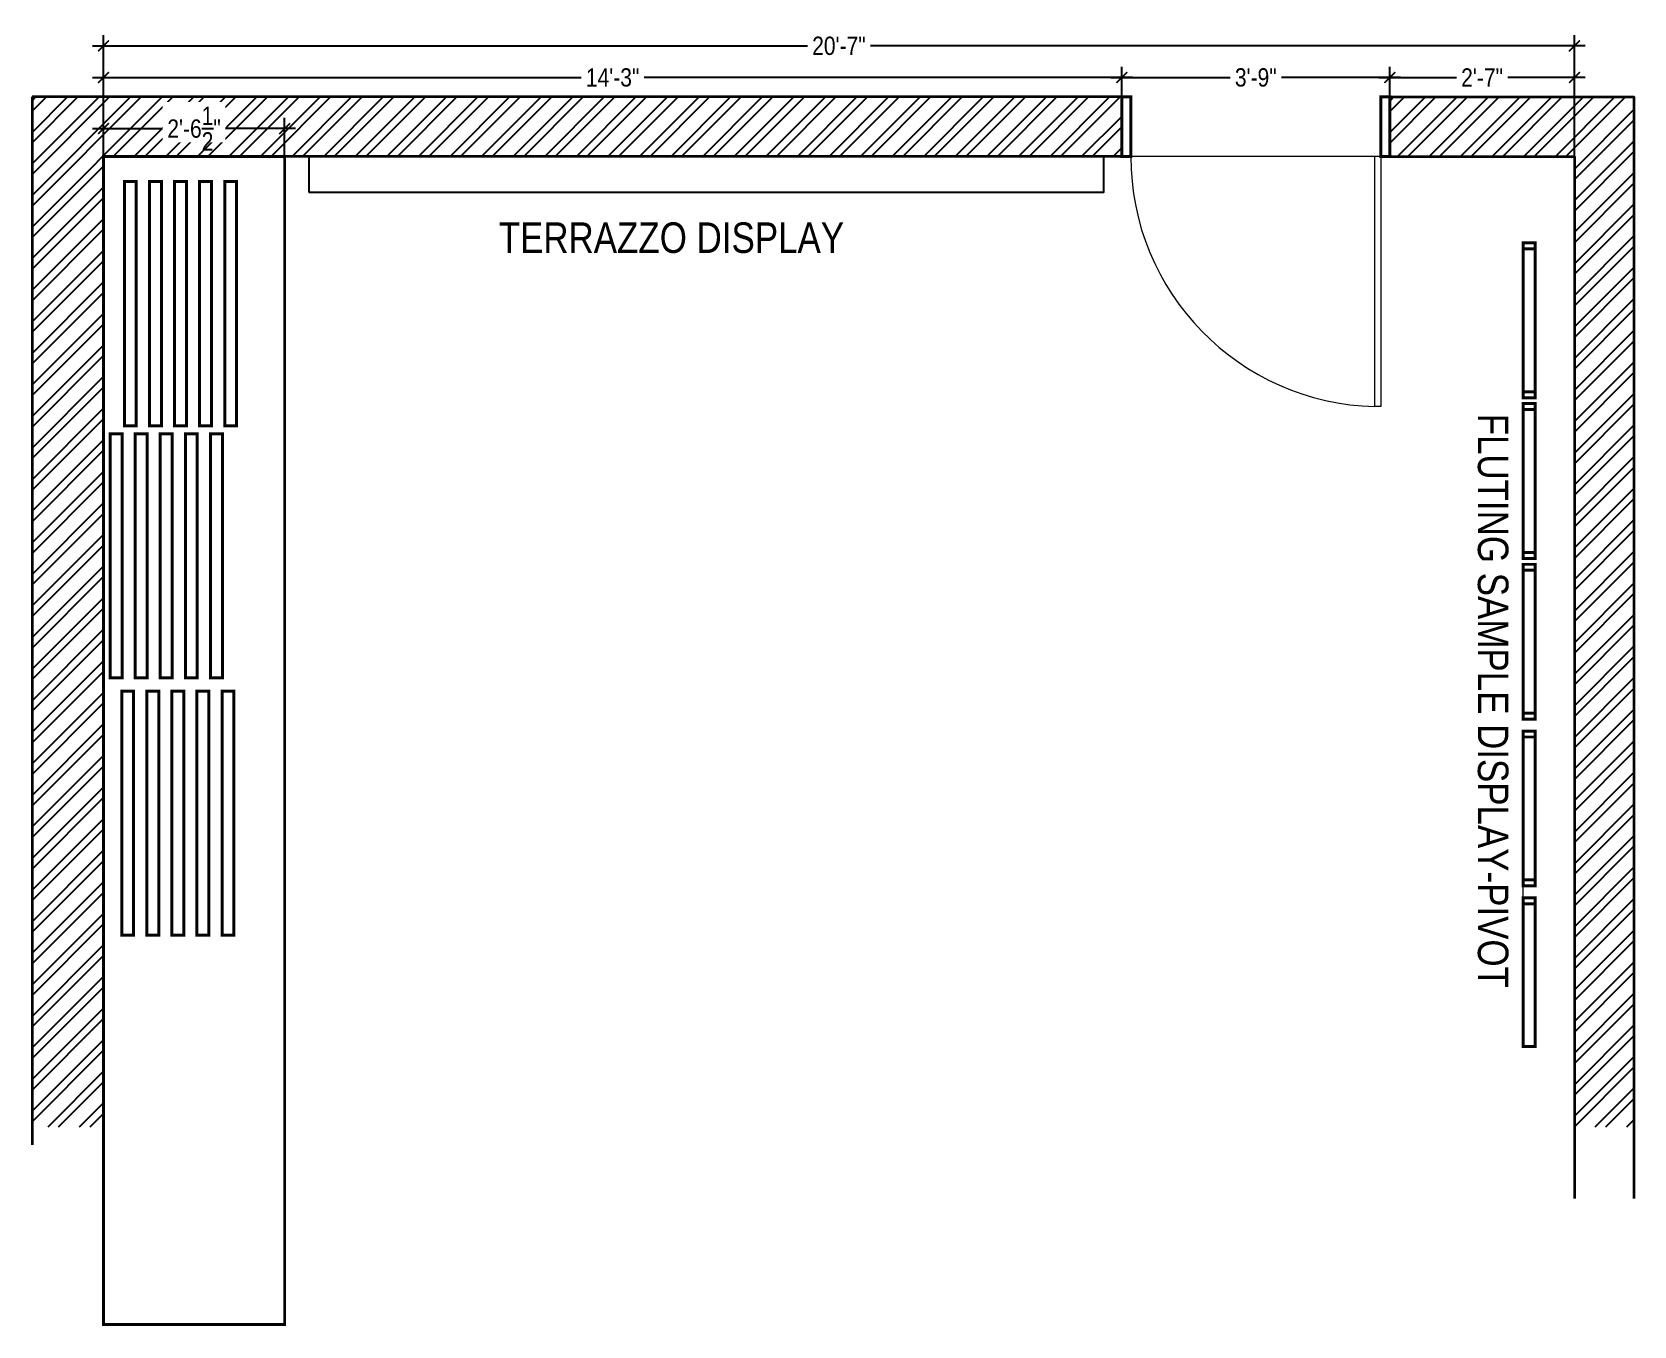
# Model space of a CAD drawing. Header units: inches. Extents: x -109431 to 29005, y -34715 to -1756.
# Drawn here: x -43853.6 to -43584.6, y -12165.3 to -11947.9 of the extents above; entities that cross this region are included whole.
import ezdxf

# ---------------------------------------------------------------- set-up
doc = ezdxf.new("R2010")
doc.units = ezdxf.units.IN
doc.header["$LTSCALE"] = 0.05
doc.header["$MEASUREMENT"] = 0
doc.header["$PDMODE"] = 3
doc.header["$PDSIZE"] = -4
for name, pattern in [('ACAD_ISO03W100', [30, 12, -18]), ('CONTINOUS', [0]), ('DASHED2', [0.375, 0.25, -0.125])]:
    doc.linetypes.add(name, pattern=pattern)
doc.layers.get('Defpoints').update_dxf_attribs({"linetype": 'DASHED2'})
for name, color, linetype in [('Civil Dimension - Text', 7, 'Continuous'), ('Flooring Layout', 7, 'Continuous'), ('text', 4, 'Continuous')]:
    doc.layers.add(name, color=color, linetype=linetype)
for name, color, linetype, lineweight in [('FURNITURE', 1, 'Continuous', 18), ('hatch', 7, 'Continuous', 25), ('WALL', 7, 'Continuous', 35)]:
    doc.layers.add(name, color=color, linetype=linetype, lineweight=lineweight)
doc.styles.add('4MMOF3-8', font='ARIALN.TTF', dxfattribs={"height": 5.12})
doc.styles.add('9-128OF1-4', font='ARIALN.TTF', dxfattribs={"height": 3.0792})
doc.dimstyles.new('DIM 1-4', dxfattribs={"dimtxt": 3.0792, "dimasz": 1.82, "dimexe": 1.82, "dimexo": 0, "dimgap": 0.09, "dimtad": 0, "dimzin": 0, "dimdsep": 46, "dimlunit": 4, "dimtxsty": '9-128OF1-4', "dimblk": 'ARCHTICK', "dimcen": 1.8125, "dimdle": 1.82, "dimclrd": 8, "dimclre": 8, "dimadec": 0, "dimazin": 0, "dimtfac": 1, "dimtofl": 0, "dimtmove": 0, "dimatfit": 3, "dimldrblk": 'OPEN90', "dimfxl": 1, "dimtolj": 1, "dimtzin": 0, "dimlwd": -1, "dimarcsym": 0})
pattern_1 = [(225, (40678.6833, -16349.4024), (2.65165043, -2.65165043), []), (225, (40676.9155, -16349.4024), (2.65165043, -2.65165043), [])]

msp = doc.modelspace()

# ---------------------------------------------------------------- texts
at = {"layer": 'text', "ltscale": 50, "insert": (-43775.24981, -11982.51615), "char_height": 5.12, "width": 66.2810962, "attachment_point": 4, "style": '4MMOF3-8'}
msp.add_mtext('TERRAZZO DISPLAY', dxfattribs=at)
at = {"layer": 'text', "ltscale": 50, "insert": (-43608.30188, -12012.04161), "char_height": 5.12, "attachment_point": 4, "rotation": 270, "style": '4MMOF3-8'}
msp.add_mtext_dynamic_manual_height_columns('FLUTING SAMPLE DISPLAY-PIVOT', width=127.679357, gutter_width=15.396, heights=[0], dxfattribs=at)

# ---------------------------------------------------------------- blocks, each defined once
blk = doc.blocks.new('_ArchTick')
at = {"color": 0, "const_width": 0.15}
blk.add_lwpolyline([(-0.5, -0.5), (0.5, 0.5)], dxfattribs=at)
blk = doc.blocks.new('*D942')
at = {"layer": 'Civil Dimension - Text', "color": 8, "linetype": 'CONTINOUS', "lineweight": -2, "ltscale": 50, "transparency": 16777216}
for p, q in [((-43625.62, -11958.85), (-43625.62, -11953.76)), ((-43594.62, -11974.3), (-43594.62, -11953.76))]:
    blk.add_line(p, q, dxfattribs=at)
at = {"layer": 'Civil Dimension - Text', "color": 8, "linetype": 'CONTINOUS', "ltscale": 50, "transparency": 16777216}
for p, q in [((-43627.44, -11955.58), (-43613.59, -11955.58)), ((-43592.8, -11955.58), (-43606.65, -11955.58))]:
    blk.add_line(p, q, dxfattribs=at)
at = {"layer": 'Defpoints', "color": 0, "ltscale": 50, "transparency": 16777216}
for p in [(-43625.62, -11955.58), (-43625.62, -11958.85), (-43594.62, -11974.3)]:
    blk.add_point(p, dxfattribs=at)
at = {"layer": 'Civil Dimension - Text', "color": 8, "ltscale": 50, "transparency": 16777216, "xscale": 1.82, "yscale": 1.82, "zscale": 1.82, "rotation": 180}
blk.add_blockref('_ArchTick', (-43625.62, -11955.58), dxfattribs=at)
at = {"layer": 'Civil Dimension - Text', "color": 8, "ltscale": 50, "transparency": 16777216, "xscale": 1.82, "yscale": 1.82, "zscale": 1.82}
blk.add_blockref('_ArchTick', (-43594.62, -11955.58), dxfattribs=at)
at = {"layer": 'Civil Dimension - Text', "color": 0, "ltscale": 50, "transparency": 16777216, "insert": (-43610.12, -11955.58), "char_height": 3.079, "attachment_point": 5, "style": '9-128OF1-4', "bg_fill": 3, "box_fill_scale": 1.25, "bg_fill_color": 256, "bg_fill_true_color": 13158600, "bg_fill_transparency": 0}
blk.add_mtext('\\A1;2\'-7"', dxfattribs=at)
blk = doc.blocks.new('_Open90')
at = {"color": 0, "linetype": 'ByBlock', "lineweight": -2}
for p, q in [((0, 0), (-1, 0)), ((-0.5, 0.5), (0, 0)), ((0, 0), (-0.5, -0.5))]:
    blk.add_line(p, q, dxfattribs=at)
blk = doc.blocks.new('*D943')
at = {"layer": 'Civil Dimension - Text', "color": 8, "linetype": 'CONTINOUS', "lineweight": -2, "ltscale": 50, "transparency": 16777216}
for p, q in [((-43670.62, -11964.3), (-43670.62, -11953.76)), ((-43625.62, -11958.85), (-43625.62, -11953.76))]:
    blk.add_line(p, q, dxfattribs=at)
at = {"layer": 'Civil Dimension - Text', "color": 8, "linetype": 'CONTINOUS', "ltscale": 50, "transparency": 16777216}
for p, q in [((-43672.44, -11955.58), (-43651.57, -11955.58)), ((-43623.8, -11955.58), (-43644.67, -11955.58))]:
    blk.add_line(p, q, dxfattribs=at)
at = {"layer": 'Defpoints', "color": 0, "ltscale": 50, "transparency": 16777216}
for p in [(-43670.62, -11955.58), (-43625.62, -11958.85), (-43670.62, -11964.3)]:
    blk.add_point(p, dxfattribs=at)
at = {"layer": 'Civil Dimension - Text', "color": 8, "ltscale": 50, "transparency": 16777216, "xscale": 1.82, "yscale": 1.82, "zscale": 1.82, "rotation": 180}
blk.add_blockref('_ArchTick', (-43670.62, -11955.58), dxfattribs=at)
at = {"layer": 'Civil Dimension - Text', "color": 8, "ltscale": 50, "transparency": 16777216, "xscale": 1.82, "yscale": 1.82, "zscale": 1.82}
blk.add_blockref('_ArchTick', (-43625.62, -11955.58), dxfattribs=at)
at = {"layer": 'Civil Dimension - Text', "color": 0, "ltscale": 50, "transparency": 16777216, "insert": (-43648.12, -11955.58), "char_height": 3.079, "attachment_point": 5, "style": '9-128OF1-4', "bg_fill": 3, "box_fill_scale": 1.25, "bg_fill_color": 256, "bg_fill_true_color": 13158600, "bg_fill_transparency": 0}
blk.add_mtext('\\A1;3\'-9"', dxfattribs=at)
blk = doc.blocks.new('*D944')
at = {"layer": 'Civil Dimension - Text', "color": 8, "linetype": 'CONTINOUS', "lineweight": -2, "ltscale": 50, "transparency": 16777216}
for p, q in [((-43841.62, -11974.3), (-43841.62, -11953.76)), ((-43670.62, -11964.3), (-43670.62, -11953.76))]:
    blk.add_line(p, q, dxfattribs=at)
at = {"layer": 'Civil Dimension - Text', "color": 8, "linetype": 'CONTINOUS', "ltscale": 50, "transparency": 16777216}
for p, q in [((-43843.44, -11955.58), (-43760.43, -11955.58)), ((-43668.8, -11955.58), (-43751.81, -11955.58))]:
    blk.add_line(p, q, dxfattribs=at)
at = {"layer": 'Defpoints', "color": 0, "ltscale": 50, "transparency": 16777216}
for p in [(-43841.62, -11955.58), (-43670.62, -11964.3), (-43841.62, -11974.3)]:
    blk.add_point(p, dxfattribs=at)
at = {"layer": 'Civil Dimension - Text', "color": 8, "ltscale": 50, "transparency": 16777216, "xscale": 1.82, "yscale": 1.82, "zscale": 1.82, "rotation": 180}
blk.add_blockref('_ArchTick', (-43841.62, -11955.58), dxfattribs=at)
at = {"layer": 'Civil Dimension - Text', "color": 8, "ltscale": 50, "transparency": 16777216, "xscale": 1.82, "yscale": 1.82, "zscale": 1.82}
blk.add_blockref('_ArchTick', (-43670.62, -11955.58), dxfattribs=at)
at = {"layer": 'Civil Dimension - Text', "color": 0, "ltscale": 50, "transparency": 16777216, "insert": (-43756.12, -11955.58), "char_height": 3.079, "attachment_point": 5, "style": '9-128OF1-4', "bg_fill": 3, "box_fill_scale": 1.25, "bg_fill_color": 256, "bg_fill_true_color": 13158600, "bg_fill_transparency": 0}
blk.add_mtext('\\A1;14\'-3"', dxfattribs=at)
blk = doc.blocks.new('*D941')
at = {"layer": 'Civil Dimension - Text', "color": 8, "linetype": 'CONTINOUS', "lineweight": -2, "ltscale": 50, "transparency": 16777216}
for p, q in [((-43841.62, -11981.8), (-43841.62, -11948.45)), ((-43594.62, -11981.8), (-43594.62, -11948.45))]:
    blk.add_line(p, q, dxfattribs=at)
at = {"layer": 'Civil Dimension - Text', "color": 8, "linetype": 'CONTINOUS', "ltscale": 50, "transparency": 16777216}
for p, q in [((-43843.44, -11950.27), (-43722.57, -11950.27)), ((-43592.8, -11950.27), (-43713.67, -11950.27))]:
    blk.add_line(p, q, dxfattribs=at)
at = {"layer": 'Defpoints', "color": 0, "ltscale": 50, "transparency": 16777216}
for p in [(-43841.62, -11950.27), (-43841.62, -11981.8), (-43594.62, -11981.8)]:
    blk.add_point(p, dxfattribs=at)
at = {"layer": 'Civil Dimension - Text', "color": 8, "ltscale": 50, "transparency": 16777216, "xscale": 1.82, "yscale": 1.82, "zscale": 1.82, "rotation": 180}
blk.add_blockref('_ArchTick', (-43841.62, -11950.27), dxfattribs=at)
at = {"layer": 'Civil Dimension - Text', "color": 8, "ltscale": 50, "transparency": 16777216, "xscale": 1.82, "yscale": 1.82, "zscale": 1.82}
blk.add_blockref('_ArchTick', (-43594.62, -11950.27), dxfattribs=at)
at = {"layer": 'Civil Dimension - Text', "color": 0, "ltscale": 50, "transparency": 16777216, "insert": (-43718.12, -11950.27), "char_height": 3.079, "attachment_point": 5, "style": '9-128OF1-4', "bg_fill": 3, "box_fill_scale": 1.25, "bg_fill_color": 256, "bg_fill_true_color": 13158600, "bg_fill_transparency": 0}
blk.add_mtext('\\A1;20\'-7"', dxfattribs=at)
blk = doc.blocks.new('*D948')
at = {"layer": 'Defpoints', "color": 0, "ltscale": 50, "transparency": 16777216}
for p in [(-43841.62, -11964.16), (-43841.62, -11968.85), (-43811.2, -11968.85)]:
    blk.add_point(p, dxfattribs=at)
at = {"layer": 'Flooring Layout', "color": 8, "linetype": 'ACAD_ISO03W100', "lineweight": -2, "ltscale": 50, "transparency": 16777216}
for p, q in [((-43841.62, -11968.85), (-43841.62, -11962.34)), ((-43811.2, -11968.85), (-43811.2, -11962.34))]:
    blk.add_line(p, q, dxfattribs=at)
at = {"layer": 'Flooring Layout', "color": 8, "linetype": 'ACAD_ISO03W100', "ltscale": 50, "transparency": 16777216}
for p, q in [((-43843.44, -11964.16), (-43830.8, -11964.16)), ((-43809.38, -11964.16), (-43822.01, -11964.16))]:
    blk.add_line(p, q, dxfattribs=at)
at = {"layer": 'Flooring Layout', "color": 8, "ltscale": 50, "transparency": 16777216, "xscale": 1.82, "yscale": 1.82, "zscale": 1.82, "rotation": 180}
blk.add_blockref('_ArchTick', (-43841.62, -11964.16), dxfattribs=at)
at = {"layer": 'Flooring Layout', "color": 8, "ltscale": 50, "transparency": 16777216, "xscale": 1.82, "yscale": 1.82, "zscale": 1.82}
blk.add_blockref('_ArchTick', (-43811.2, -11964.16), dxfattribs=at)
at = {"layer": 'Flooring Layout', "color": 0, "ltscale": 50, "transparency": 16777216, "insert": (-43826.41, -11964.16), "char_height": 3.0792, "attachment_point": 5, "style": '9-128OF1-4', "bg_fill": 3, "box_fill_scale": 1.25, "bg_fill_color": 256, "bg_fill_true_color": 13158600, "bg_fill_transparency": 0}
blk.add_mtext('\\A1;2\'-6{\\H1x;\\S1/2;}"', dxfattribs=at)

# ---------------------------------------------------------------- hatches: boundary and pattern name
at = {"layer": 'hatch', "ltscale": 0.25}
h = msp.add_hatch(dxfattribs=at)
h.set_pattern_fill('ANSI32', color=8, scale=10, angle=540)
h.set_pattern_definition(pattern_1)
h.paths.add_polyline_path([(-43853.61698, -12131.81595), (-43841.61698, -12131.81595), (-43841.61698, -11968.84989), (-43670.61698, -11968.84989), (-43670.61698, -11958.84989), (-43853.61698, -11958.84989)])
h = msp.add_hatch(dxfattribs=at)
h.set_pattern_fill('ANSI32', color=8, scale=10, angle=540)
h.set_pattern_definition(pattern_1)
h.paths.add_polyline_path([(-43594.61698, -12131.84989), (-43584.61698, -12131.84989), (-43584.61698, -11958.84989), (-43625.61698, -11958.84989), (-43625.61698, -11968.84989), (-43594.61698, -11968.84989)])

# ---------------------------------------------------------------- linework, layer by layer
at = {"layer": 'FURNITURE', "ltscale": 50}
for p, q in [((-43627.11698, -11968.84989), (-43669.11698, -11968.84989)), ((-43628.11698, -12010.84989), (-43628.11698, -11968.84989)), ((-43627.11698, -11968.84989), (-43627.11698, -12010.84989)), ((-43594.61698, -11968.84989), (-43594.61698, -12131.84989)), ((-43627.11698, -12010.84989), (-43628.11698, -12010.84989)), ((-43603.21112, -12093.34989), (-43603.21112, -12091.34989))]:
    msp.add_line(p, q, dxfattribs=at)
at = {"layer": 'FURNITURE', "ltscale": 50, "const_width": 0.5}
for points in [[(-43670.61698, -11968.84989), (-43670.61698, -11958.84989), (-43669.11698, -11958.84989), (-43669.11698, -11968.84989), (-43670.61698, -11968.84989)], [(-43627.11698, -11968.84989), (-43627.11698, -11958.84989), (-43625.61698, -11958.84989), (-43625.61698, -11968.84989), (-43627.11698, -11968.84989)], [(-43836.11496, -11973.07084), (-43838.11496, -11973.07084), (-43838.11496, -12014.07084), (-43836.11496, -12014.07084), (-43836.11496, -11973.07084)], [(-43831.90157, -11973.07084), (-43833.90157, -11973.07084), (-43833.90157, -12014.07084), (-43831.90157, -12014.07084), (-43831.90157, -11973.07084)], [(-43827.68817, -11973.07084), (-43829.68817, -11973.07084), (-43829.68817, -12014.07084), (-43827.68817, -12014.07084), (-43827.68817, -11973.07084)], [(-43823.47478, -11973.07084), (-43825.47478, -11973.07084), (-43825.47478, -12014.07084), (-43823.47478, -12014.07084), (-43823.47478, -11973.07084)], [(-43819.26138, -11973.07084), (-43821.26138, -11973.07084), (-43821.26138, -12014.07084), (-43819.26138, -12014.07084), (-43819.26138, -11973.07084)], [(-43603.21112, -11984.3602), (-43603.21112, -11983.3602), (-43601.21112, -11983.3602), (-43601.21112, -11984.3602), (-43603.21112, -11984.3602)], [(-43603.21112, -12008.3602), (-43603.21112, -12009.3602), (-43601.21112, -12009.3602), (-43601.21112, -12008.3602), (-43603.21112, -12008.3602)], [(-43603.21112, -12011.35505), (-43603.21112, -12010.35505), (-43601.21112, -12010.35505), (-43601.21112, -12011.35505), (-43603.21112, -12011.35505)], [(-43838.50541, -12015.4385), (-43840.50541, -12015.4385), (-43840.50541, -12056.4385), (-43838.50541, -12056.4385), (-43838.50541, -12015.4385)], [(-43834.29201, -12015.4385), (-43836.29201, -12015.4385), (-43836.29201, -12056.4385), (-43834.29201, -12056.4385), (-43834.29201, -12015.4385)], [(-43830.07862, -12015.4385), (-43832.07862, -12015.4385), (-43832.07862, -12056.4385), (-43830.07862, -12056.4385), (-43830.07862, -12015.4385)], [(-43825.86522, -12015.4385), (-43827.86522, -12015.4385), (-43827.86522, -12056.4385), (-43825.86522, -12056.4385), (-43825.86522, -12015.4385)], [(-43821.65183, -12015.4385), (-43823.65183, -12015.4385), (-43823.65183, -12056.4385), (-43821.65183, -12056.4385), (-43821.65183, -12015.4385)], [(-43603.21112, -12035.35505), (-43603.21112, -12036.35505), (-43601.21112, -12036.35505), (-43601.21112, -12035.35505), (-43603.21112, -12035.35505)], [(-43603.21112, -12038.34989), (-43603.21112, -12037.34989), (-43601.21112, -12037.34989), (-43601.21112, -12038.34989), (-43603.21112, -12038.34989)], [(-43836.55984, -12058.63015), (-43838.55984, -12058.63015), (-43838.55984, -12099.63015), (-43836.55984, -12099.63015), (-43836.55984, -12058.63015)], [(-43832.34644, -12058.63015), (-43834.34644, -12058.63015), (-43834.34644, -12099.63015), (-43832.34644, -12099.63015), (-43832.34644, -12058.63015)], [(-43828.13305, -12058.63015), (-43830.13305, -12058.63015), (-43830.13305, -12099.63015), (-43828.13305, -12099.63015), (-43828.13305, -12058.63015)], [(-43823.91965, -12058.63015), (-43825.91965, -12058.63015), (-43825.91965, -12099.63015), (-43823.91965, -12099.63015), (-43823.91965, -12058.63015)], [(-43819.70626, -12058.63015), (-43821.70626, -12058.63015), (-43821.70626, -12099.63015), (-43819.70626, -12099.63015), (-43819.70626, -12058.63015)], [(-43603.21112, -12062.34989), (-43603.21112, -12063.34989), (-43601.21112, -12063.34989), (-43601.21112, -12062.34989), (-43603.21112, -12062.34989)], [(-43603.21112, -12066.34989), (-43603.21112, -12065.34989), (-43601.21112, -12065.34989), (-43601.21112, -12066.34989), (-43603.21112, -12066.34989)], [(-43603.21112, -12090.34989), (-43603.21112, -12091.34989), (-43601.21112, -12091.34989), (-43601.21112, -12090.34989), (-43603.21112, -12090.34989)], [(-43603.21112, -12094.34989), (-43603.21112, -12093.34989), (-43601.21112, -12093.34989), (-43601.21112, -12094.34989), (-43603.21112, -12094.34989)]]:
    msp.add_lwpolyline(points, dxfattribs=at)
for points in [[(-43811.19673, -12165.02757), (-43811.19673, -11968.84989), (-43841.61698, -11968.84989), (-43841.61698, -12165.02757)], [(-43603.21112, -11984.3602), (-43603.21112, -12008.3602), (-43601.21112, -12008.3602), (-43601.21112, -11984.3602)], [(-43603.21112, -12011.35505), (-43603.21112, -12035.35505), (-43601.21112, -12035.35505), (-43601.21112, -12011.35505)], [(-43603.21112, -12038.34989), (-43603.21112, -12062.34989), (-43601.21112, -12062.34989), (-43601.21112, -12038.34989)], [(-43603.21112, -12090.34989), (-43603.21112, -12066.34989), (-43601.21112, -12066.34989), (-43601.21112, -12090.34989)], [(-43603.21112, -12118.34989), (-43603.21112, -12094.34989), (-43601.21112, -12094.34989), (-43601.21112, -12118.34989)]]:
    msp.add_lwpolyline(points, close=True, dxfattribs=at)
at = {"layer": 'FURNITURE', "ltscale": 50}
msp.add_arc((-43627.09605, -11968.84137), 42.02093, 180.0116194, 268.6078262, dxfattribs=at)
at = {"layer": 'WALL', "ltscale": 0.25}
for p, q in [((-43853.61698, -11958.84989), (-43853.61698, -12134.84989)), ((-43670.61698, -11968.84989), (-43841.61698, -11968.84989)), ((-43841.61698, -11968.84989), (-43841.61698, -12134.84989))]:
    msp.add_line(p, q, dxfattribs=at)
for points in [[(-43670.61698, -11958.84989), (-43853.61698, -11958.84989)], [(-43670.61698, -11958.84989), (-43670.61698, -11968.84989)], [(-43625.61698, -11958.84989), (-43584.61698, -11958.84989), (-43584.61698, -12143.84989)], [(-43625.61698, -11958.84989), (-43625.61698, -11968.84989)], [(-43625.61698, -11968.84989), (-43594.61698, -11968.84989)], [(-43594.61698, -11968.84989), (-43594.61698, -12143.84989)]]:
    msp.add_lwpolyline(points, dxfattribs=at)

msp.set_redraw_order([(e.dxf.handle, doc.entitydb.next_handle()) for e in msp.query("TEXT MTEXT ATTDEF DIMENSION ARC_DIMENSION")])  # texts and dimensions are drawn at this point

# ---------------------------------------------------------------- next in the draw order: dimensions: what is measured, and where the dimension line sits
at = {"layer": 'Civil Dimension - Text', "ltscale": 50}
dim = msp.add_linear_dim(base=(-43625.61698, -11955.58375), p1=(-43594.61698, -11974.29765), p2=(-43625.61698, -11958.84989), dimstyle='DIM 1-4', override={"dimfxl": 0.1875, "dimtfill": 1, "dimarcsym": 1}, dxfattribs=at)
dim.commit()
dim.dimension.update_dxf_attribs({"geometry": '*D942', "text_midpoint": (-43610.11698, -11955.58375)})

# ---------------------------------------------------------------- next in the draw order: dimensions: what is measured, and where the dimension line sits
dim = msp.add_linear_dim(base=(-43670.61698, -11955.58375), p1=(-43625.61698, -11958.84989), p2=(-43670.61698, -11964.29765), dimstyle='DIM 1-4', override={"dimfxl": 0.1875, "dimtfill": 1, "dimarcsym": 1}, dxfattribs=at)
dim.commit()
dim.dimension.update_dxf_attribs({"geometry": '*D943', "text_midpoint": (-43648.11698, -11955.58375)})

# ---------------------------------------------------------------- next in the draw order: dimensions: what is measured, and where the dimension line sits
dim = msp.add_linear_dim(base=(-43841.61698, -11955.58375), p1=(-43670.61698, -11964.29765), p2=(-43841.61698, -11974.29765), dimstyle='DIM 1-4', override={"dimfxl": 0.1875, "dimtfill": 1, "dimarcsym": 1}, dxfattribs=at)
dim.commit()
dim.dimension.update_dxf_attribs({"geometry": '*D944', "text_midpoint": (-43756.11698, -11955.58375)})

# ---------------------------------------------------------------- next in the draw order: dimensions: what is measured, and where the dimension line sits
dim = msp.add_linear_dim(base=(-43841.61698, -11950.27244), p1=(-43594.61698, -11981.80072), p2=(-43841.61698, -11981.80072), dimstyle='DIM 1-4', override={"dimfxl": 0.1875, "dimtfill": 1, "dimarcsym": 1}, dxfattribs=at)
dim.commit()
dim.dimension.update_dxf_attribs({"geometry": '*D941', "text_midpoint": (-43718.11698, -11950.27244)})

# ---------------------------------------------------------------- next in the draw order: linework, layer by layer
at = {"layer": 'Flooring Layout', "ltscale": 50}
msp.add_lwpolyline([(-43807.11698, -11974.84989), (-43673.61698, -11974.84989), (-43673.61698, -11968.84989), (-43807.11698, -11968.84989)], close=True, dxfattribs=at)

# ---------------------------------------------------------------- next in the draw order: dimensions: what is measured, and where the dimension line sits
dim = msp.add_linear_dim(base=(-43841.61698, -11964.16032), p1=(-43811.19673, -11968.84989), p2=(-43841.61698, -11968.84989), dimstyle='DIM 1-4', override={"dimfxl": 0.1875, "dimtfill": 1, "dimarcsym": 1}, dxfattribs=at)
dim.commit()
dim.dimension.update_dxf_attribs({"geometry": '*D948', "text_midpoint": (-43826.40685, -11964.16032)})

doc.saveas('drawing.dxf')
